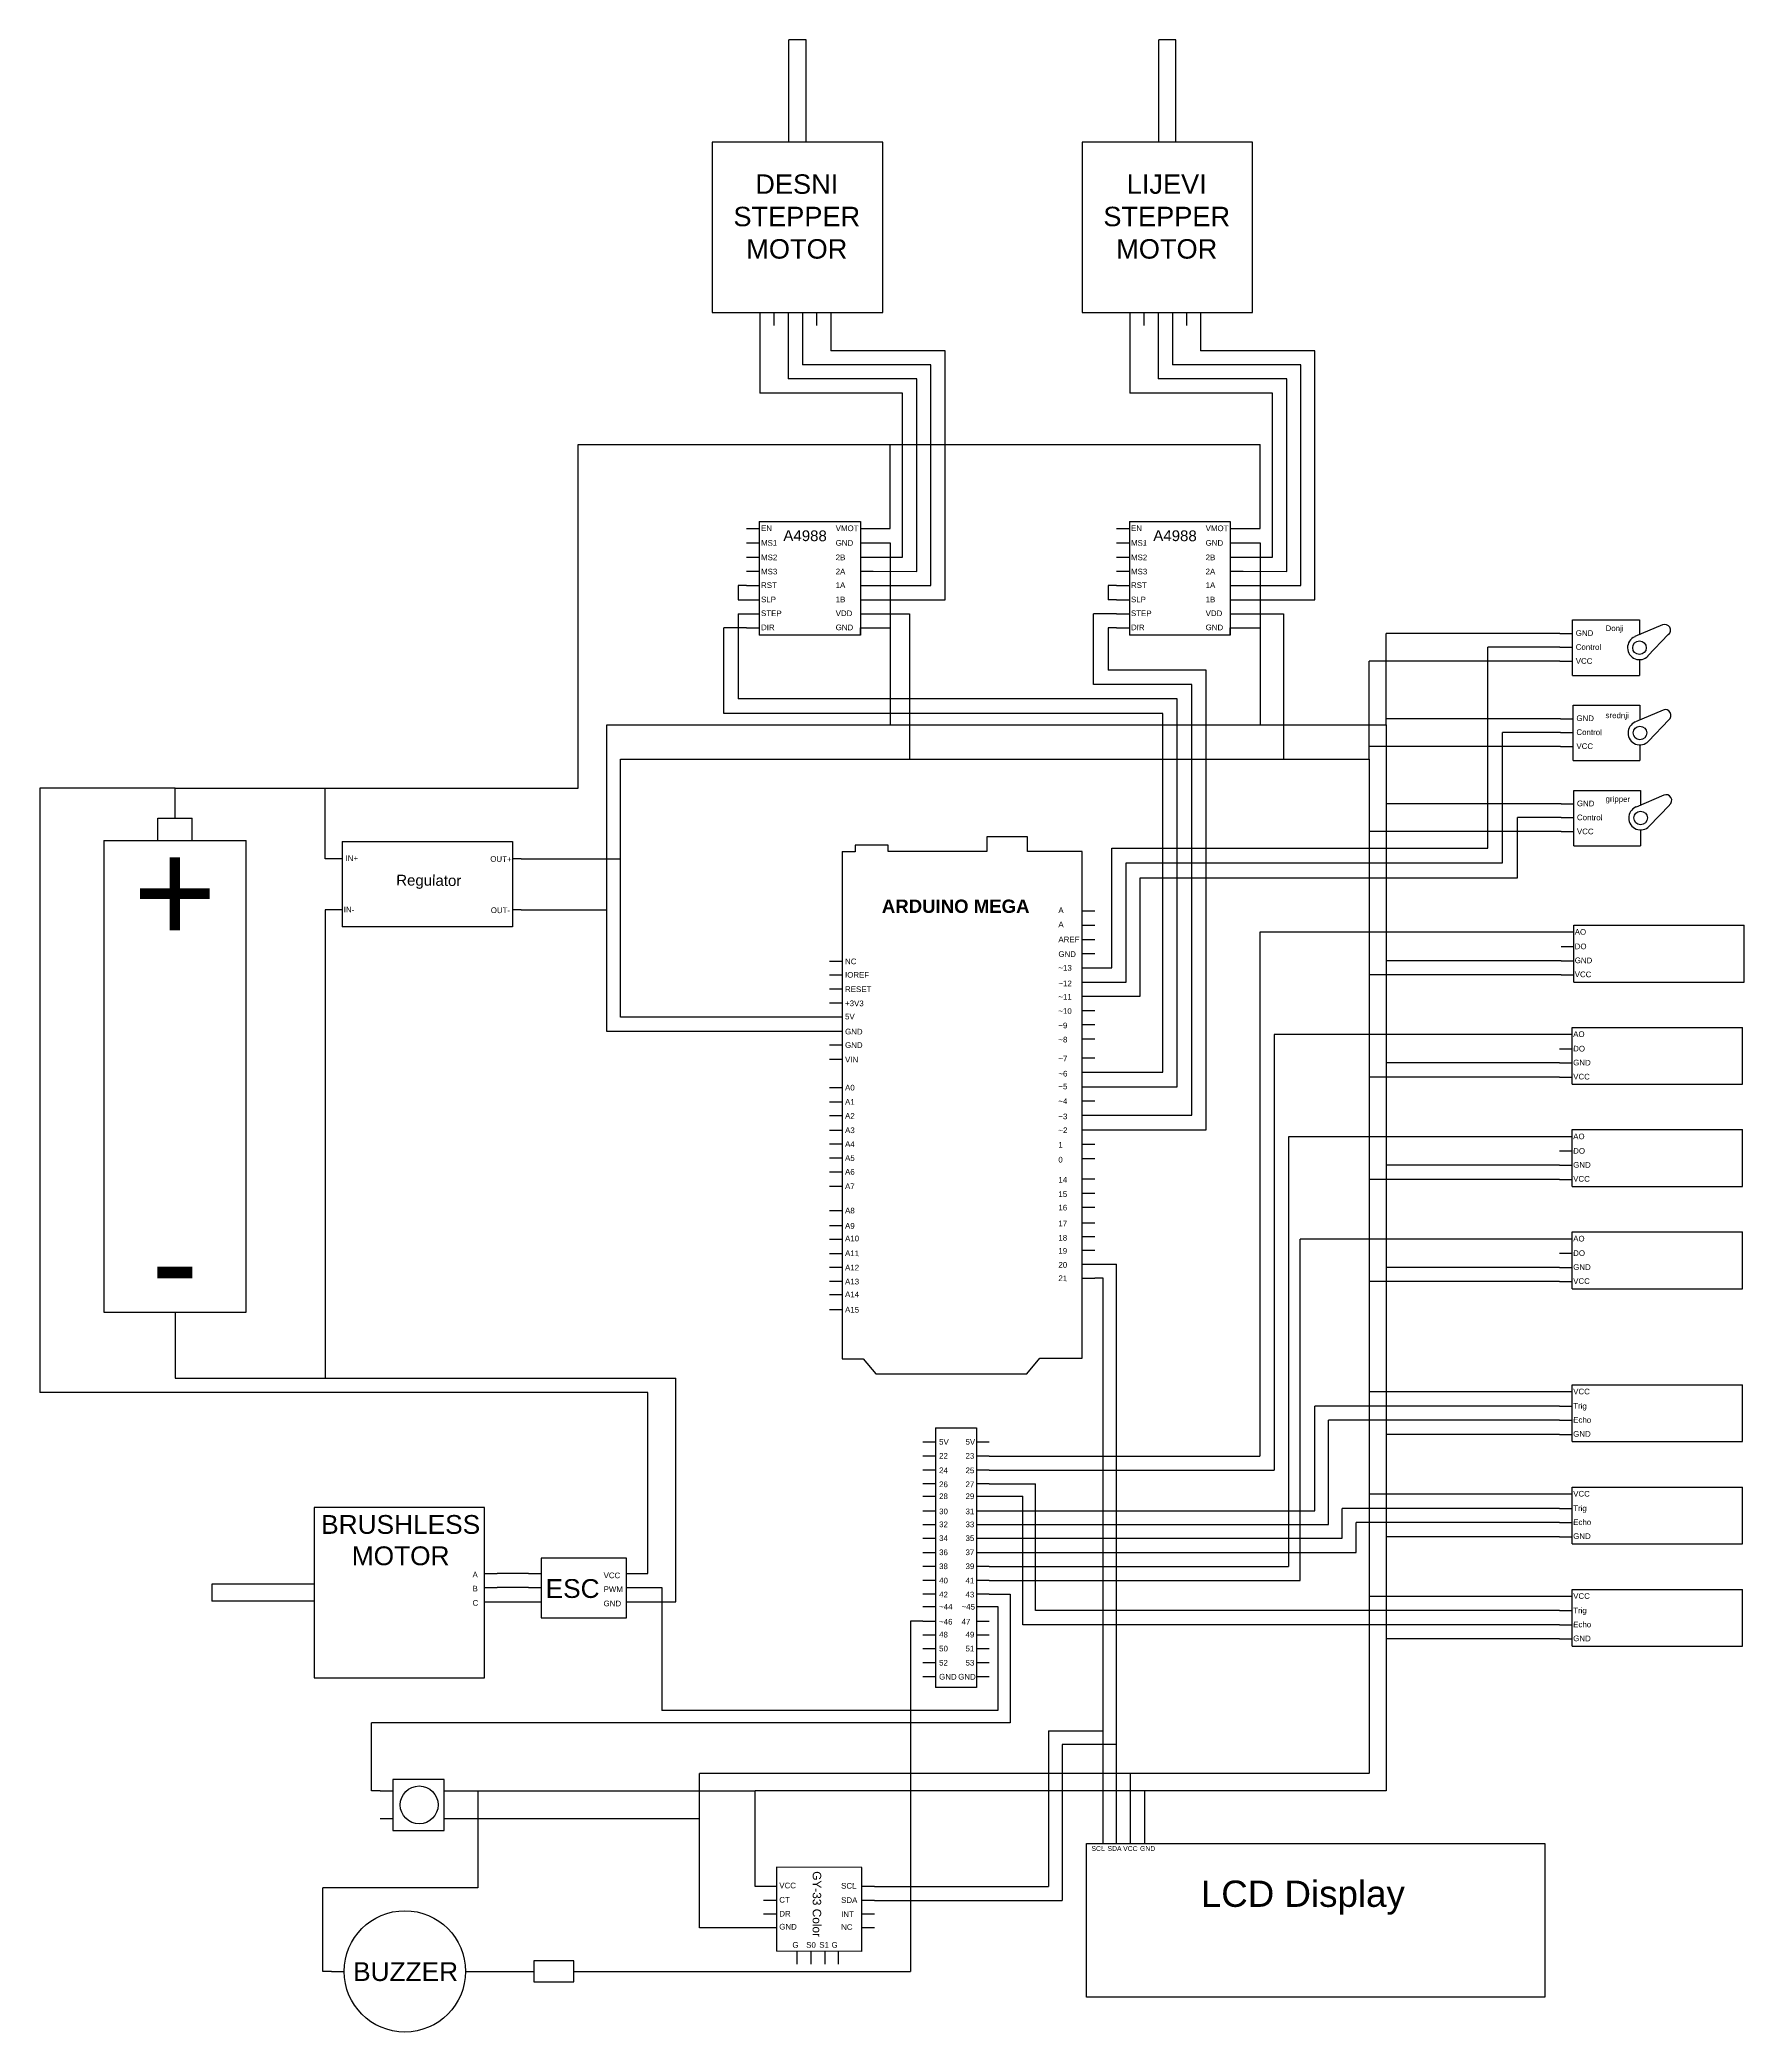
# Model space of a CAD drawing. Header units: inches. Extents: x 4 to 104, y -11 to 106.
import ezdxf

# ---------------------------------------------------------------- set-up
doc = ezdxf.new("R2010")
doc.units = ezdxf.units.IN
doc.header["$MEASUREMENT"] = 0
for name, color, linetype in [('data', 90, 'Continuous'), ('data2', 50, 'Continuous'), ('negative', 5, 'Continuous'), ('positive', 10, 'Continuous')]:
    doc.layers.add(name, color=color, linetype=linetype)
doc.styles.get("Standard").update_dxf_attribs({"font": 'arial.ttf'})

msp = doc.modelspace()

# ---------------------------------------------------------------- linework, layer by layer
for p, q in [((48.23, 99.6), (48.23, 105.6)), ((49.23, 105.6), (48.23, 105.6)), ((49.23, 99.6), (49.23, 105.6)), ((69.94, 99.6), (69.94, 105.6)), ((70.94, 105.6), (69.94, 105.6)), ((70.94, 99.6), (70.94, 105.6)), ((53.73, 99.6), (43.73, 99.6)), ((43.73, 99.6), (43.73, 89.6)), ((53.73, 89.6), (53.73, 99.6)), ((75.44, 99.6), (65.44, 99.6)), ((65.44, 99.6), (65.44, 89.6)), ((75.44, 89.6), (75.44, 99.6)), ((43.73, 89.6), (53.73, 89.6)), ((46.52, 89.6), (46.52, 88.85)), ((47.35, 89.6), (47.35, 88.85)), ((48.18, 89.6), (48.18, 88.85)), ((49.02, 89.6), (49.02, 88.85)), ((49.85, 89.6), (49.85, 88.85)), ((50.68, 89.6), (50.68, 88.85)), ((65.44, 89.6), (75.44, 89.6)), ((68.23, 89.6), (68.23, 88.85)), ((69.06, 89.6), (69.06, 88.85)), ((69.89, 89.6), (69.89, 88.85)), ((70.73, 89.6), (70.73, 88.85)), ((71.56, 89.6), (71.56, 88.85)), ((72.39, 89.6), (72.39, 88.85)), ((46.49, 77.33), (46.49, 70.67)), ((46.49, 77.33), (52.42, 77.33)), ((52.42, 77.33), (52.42, 70.67)), ((68.21, 77.33), (68.21, 70.67)), ((68.21, 77.33), (74.13, 77.33)), ((74.13, 77.33), (74.13, 70.67)), ((45.74, 76.92), (46.49, 76.92)), ((45.74, 76.08), (46.49, 76.08)), ((52.42, 76.92), (53.17, 76.92)), ((52.42, 76.08), (53.17, 76.08)), ((67.46, 76.92), (68.21, 76.92)), ((67.46, 76.08), (68.21, 76.08)), ((74.13, 76.92), (74.88, 76.92)), ((74.13, 76.08), (74.88, 76.08)), ((45.74, 75.25), (46.49, 75.25)), ((52.42, 75.25), (53.17, 75.25)), ((67.46, 75.25), (68.21, 75.25)), ((74.13, 75.25), (74.88, 75.25)), ((45.74, 74.42), (46.49, 74.42)), ((52.42, 74.42), (53.17, 74.42)), ((67.46, 74.42), (68.21, 74.42)), ((74.13, 74.42), (74.88, 74.42)), ((45.74, 73.59), (46.49, 73.59)), ((45.74, 72.75), (46.49, 72.75)), ((52.42, 73.59), (53.17, 73.59)), ((52.42, 72.75), (53.17, 72.75)), ((67.46, 73.59), (68.21, 73.59)), ((67.46, 72.75), (68.21, 72.75)), ((74.13, 73.59), (74.88, 73.59)), ((74.13, 72.75), (74.88, 72.75)), ((45.74, 71.92), (46.49, 71.92)), ((52.42, 71.92), (53.17, 71.92)), ((67.46, 71.92), (68.21, 71.92)), ((74.13, 71.92), (74.88, 71.92)), ((94.22, 68.31), (94.22, 71.56)), ((94.22, 71.56), (98.14, 71.56)), ((98.14, 71.56), (98.14, 70.69)), ((45.74, 71.09), (46.49, 71.09)), ((52.42, 70.67), (46.49, 70.67)), ((52.42, 71.09), (53.17, 71.09)), ((52.42, 70.67), (52.42, 71.09)), ((67.46, 71.09), (68.21, 71.09)), ((74.13, 70.67), (68.21, 70.67)), ((74.13, 71.09), (74.88, 71.09)), ((74.13, 70.67), (74.13, 71.09)), ((93.47, 70.76), (94.22, 70.76)), ((99.5, 71.27), (97.86, 70.58)), ((99.83, 70.7), (98.64, 69.45)), ((93.47, 69.96), (94.22, 69.96)), ((93.47, 69.14), (94.22, 69.14)), ((93.47, 69.14), (94.22, 69.14)), ((98.14, 69.24), (98.14, 68.31)), ((94.22, 68.31), (98.14, 68.31)), ((93.5, 65.76), (94.25, 65.76)), ((94.25, 63.31), (94.25, 66.56)), ((94.25, 66.56), (98.17, 66.56)), ((99.53, 66.27), (97.9, 65.58)), ((98.17, 66.56), (98.17, 65.69)), ((99.87, 65.7), (98.68, 64.45)), ((93.5, 64.96), (94.25, 64.96)), ((93.5, 64.14), (94.25, 64.14)), ((93.5, 64.14), (94.25, 64.14)), ((94.25, 63.31), (98.17, 63.31)), ((98.17, 64.24), (98.17, 63.31)), ((94.29, 58.31), (94.29, 61.56)), ((94.29, 61.56), (98.21, 61.56)), ((99.57, 61.27), (97.94, 60.58)), ((98.21, 61.56), (98.21, 60.69)), ((11.2, 58.61), (11.2, 59.93)), ((11.2, 59.93), (13.2, 59.93)), ((13.2, 58.61), (13.2, 59.93)), ((93.54, 60.76), (94.29, 60.76)), ((93.54, 59.96), (94.29, 59.96)), ((99.91, 60.7), (98.72, 59.45)), ((8.02, 58.61), (8.02, 30.94)), ((8.02, 58.61), (16.37, 58.61)), ((16.37, 30.94), (16.37, 58.61)), ((22.01, 58.56), (32.01, 58.56)), ((22.01, 58.56), (22.01, 53.56)), ((32.01, 58.56), (32.01, 53.56)), ((62.23, 58.84), (59.85, 58.84)), ((59.85, 58.84), (59.85, 57.97)), ((62.23, 57.97), (62.23, 58.84)), ((93.54, 59.14), (94.29, 59.14)), ((93.54, 59.14), (94.29, 59.14)), ((98.21, 59.24), (98.21, 58.31)), ((22.01, 57.55), (21.51, 57.55)), ((32.51, 57.55), (32.01, 57.55)), ((51.35, 57.97), (51.35, 28.19)), ((52.12, 57.96), (51.35, 57.96)), ((54.05, 58.34), (52.12, 58.34)), ((52.12, 58.34), (52.12, 57.96)), ((54.05, 57.97), (54.05, 58.34)), ((59.85, 57.97), (54.05, 57.97)), ((65.43, 57.97), (62.23, 57.97)), ((65.43, 28.24), (65.43, 57.97)), ((94.29, 58.31), (98.21, 58.31)), ((22.01, 54.55), (21.51, 54.55)), ((32.51, 54.55), (32.01, 54.55)), ((65.43, 54.48), (66.18, 54.48)), ((32.01, 53.56), (22.01, 53.56)), ((65.43, 53.64), (66.18, 53.64)), ((65.43, 52.81), (66.18, 52.81)), ((94.29, 53.23), (93.54, 53.23)), ((94.29, 50.31), (94.29, 53.65)), ((94.29, 53.65), (104.29, 53.65)), ((104.29, 50.31), (104.29, 53.65)), ((51.35, 51.52), (50.6, 51.52)), ((65.43, 51.98), (66.18, 51.98)), ((93.54, 52.4), (94.29, 52.4)), ((93.54, 51.56), (94.29, 51.56)), ((50.69, 50.72), (50.6, 50.72)), ((51.35, 50.72), (50.69, 50.72)), ((65.43, 51.15), (66.18, 51.15)), ((65.43, 50.31), (66.18, 50.31)), ((93.54, 50.73), (94.29, 50.73)), ((94.29, 50.31), (104.29, 50.31)), ((51.35, 49.89), (50.6, 49.89)), ((65.43, 49.48), (66.18, 49.48)), ((51.35, 49.07), (50.6, 49.07)), ((51.35, 48.24), (50.6, 48.24)), ((65.43, 48.65), (66.18, 48.65)), ((51.35, 47.4), (50.6, 47.4)), ((65.43, 47.81), (66.18, 47.81)), ((65.43, 46.98), (66.18, 46.98)), ((94.19, 47.23), (93.44, 47.23)), ((94.19, 44.31), (94.19, 47.65)), ((94.19, 47.65), (104.19, 47.65)), ((104.19, 44.31), (104.19, 47.65)), ((51.35, 46.6), (50.6, 46.6)), ((51.35, 45.76), (50.6, 45.76)), ((65.43, 45.86), (66.18, 45.86)), ((93.44, 46.4), (94.19, 46.4)), ((65.43, 45.02), (66.18, 45.02)), ((93.44, 45.56), (94.19, 45.56)), ((93.44, 44.73), (94.19, 44.73)), ((51.35, 44.11), (50.6, 44.11)), ((51.35, 43.26), (50.6, 43.26)), ((65.43, 44.17), (66.18, 44.17)), ((65.43, 43.33), (66.18, 43.33)), ((94.19, 44.31), (104.19, 44.31)), ((51.35, 42.45), (50.6, 42.45)), ((65.43, 42.49), (66.18, 42.49)), ((51.35, 41.6), (50.6, 41.6)), ((65.43, 41.64), (66.18, 41.64)), ((94.19, 41.23), (93.44, 41.23)), ((94.19, 38.31), (94.19, 41.65)), ((94.19, 41.65), (104.19, 41.65)), ((104.19, 38.31), (104.19, 41.65)), ((51.35, 40.79), (50.6, 40.79)), ((51.35, 39.98), (50.6, 39.98)), ((65.43, 40.8), (66.18, 40.8)), ((65.43, 39.96), (66.18, 39.96)), ((93.44, 40.4), (94.19, 40.4)), ((51.35, 39.15), (50.6, 39.16)), ((65.43, 38.76), (66.18, 38.76)), ((93.44, 39.56), (94.19, 39.56)), ((93.44, 38.73), (94.19, 38.73)), ((51.35, 38.32), (50.6, 38.32)), ((65.43, 37.92), (66.18, 37.92)), ((94.19, 38.31), (104.19, 38.31)), ((51.35, 36.89), (50.6, 36.89)), ((65.43, 37.09), (66.18, 37.09)), ((51.35, 36.01), (50.6, 36.01)), ((51.35, 35.21), (50.6, 35.21)), ((65.43, 36.18), (66.18, 36.18)), ((65.43, 35.38), (66.18, 35.38)), ((94.19, 35.23), (93.44, 35.23)), ((94.19, 32.31), (94.19, 35.65)), ((94.19, 35.65), (104.19, 35.65)), ((104.19, 32.31), (104.19, 35.65)), ((51.35, 34.37), (50.6, 34.37)), ((65.43, 34.58), (66.18, 34.58)), ((93.44, 34.4), (94.19, 34.4)), ((51.35, 33.55), (50.6, 33.55)), ((51.35, 32.74), (50.6, 32.74)), ((65.43, 33.76), (66.18, 33.76)), ((65.43, 33.76), (66.18, 33.76)), ((65.43, 32.93), (66.18, 32.93)), ((93.44, 33.56), (94.19, 33.56)), ((51.35, 31.95), (50.6, 31.95)), ((93.44, 32.73), (94.19, 32.73)), ((94.19, 32.31), (104.19, 32.31)), ((8.02, 30.94), (16.37, 30.94)), ((51.35, 31.08), (50.6, 31.08)), ((51.35, 28.19), (52.59, 28.19)), ((52.59, 28.19), (53.32, 27.32)), ((62.19, 27.32), (62.96, 28.24)), ((62.96, 28.24), (65.43, 28.24)), ((53.32, 27.32), (62.19, 27.32)), ((94.19, 26.26), (93.44, 26.26)), ((94.19, 26.67), (104.19, 26.67)), ((94.19, 23.34), (94.19, 26.67)), ((104.19, 23.34), (104.19, 26.67)), ((93.44, 25.42), (94.19, 25.42)), ((93.44, 24.59), (94.19, 24.59)), ((56.83, 24.14), (56.83, 8.92)), ((56.83, 24.14), (59.23, 24.14)), ((59.23, 24.14), (59.23, 8.92)), ((93.44, 23.76), (94.19, 23.76)), ((56.83, 23.31), (56.08, 23.31)), ((56.83, 22.49), (56.08, 22.49)), ((56.83, 22.49), (56.08, 22.49)), ((59.98, 23.31), (59.23, 23.31)), ((59.98, 22.49), (59.23, 22.49)), ((59.98, 22.49), (59.23, 22.49)), ((94.19, 23.34), (104.19, 23.34)), ((56.83, 21.67), (56.08, 21.67)), ((59.98, 21.67), (59.23, 21.67)), ((56.83, 20.87), (56.08, 20.87)), ((56.08, 20.13), (56.83, 20.13)), ((59.98, 20.87), (59.23, 20.87)), ((59.23, 20.13), (59.98, 20.13)), ((94.19, 20.26), (93.44, 20.26)), ((94.19, 20.67), (104.19, 20.67)), ((94.19, 17.34), (94.19, 20.67)), ((104.19, 17.34), (104.19, 20.67)), ((30.36, 19.48), (20.36, 19.48)), ((20.36, 19.48), (20.36, 9.48)), ((30.36, 9.48), (30.36, 19.48)), ((56.08, 19.27), (56.83, 19.27)), ((59.23, 19.27), (59.98, 19.27)), ((93.44, 19.42), (94.19, 19.42)), ((56.08, 18.47), (56.83, 18.47)), ((56.08, 17.67), (56.83, 17.67)), ((59.23, 18.47), (59.98, 18.47)), ((59.23, 17.67), (59.98, 17.67)), ((93.44, 18.59), (94.19, 18.59)), ((93.44, 17.76), (94.19, 17.76)), ((33.69, 16.5), (33.69, 13)), ((38.69, 16.5), (33.69, 16.5)), ((38.69, 13), (38.69, 16.5)), ((56.08, 16.84), (56.83, 16.84)), ((59.23, 16.84), (59.98, 16.84)), ((94.19, 17.34), (104.19, 17.34)), ((30.36, 15.6), (31.11, 15.6)), ((32.94, 15.6), (33.69, 15.6)), ((38.69, 15.6), (39.44, 15.6)), ((56.83, 16.02), (56.08, 16.02)), ((56.83, 16.02), (56.08, 16.02)), ((59.98, 16.02), (59.23, 16.02)), ((59.98, 16.02), (59.23, 16.02)), ((20.36, 14.98), (14.36, 14.98)), ((14.36, 14.98), (14.36, 13.98)), ((30.36, 14.77), (31.11, 14.77)), ((32.94, 14.77), (33.69, 14.77)), ((38.69, 14.77), (39.44, 14.77)), ((56.83, 15.19), (56.08, 15.19)), ((56.83, 14.39), (56.08, 14.39)), ((59.98, 15.19), (59.23, 15.19)), ((59.98, 14.39), (59.23, 14.39)), ((94.19, 14.26), (93.44, 14.26)), ((94.19, 14.67), (104.19, 14.67)), ((94.19, 11.34), (94.19, 14.67)), ((104.19, 11.34), (104.19, 14.67)), ((20.36, 13.98), (14.36, 13.98)), ((30.36, 13.94), (31.11, 13.94)), ((32.94, 13.94), (33.69, 13.94)), ((33.69, 13), (38.69, 13)), ((38.69, 13.94), (39.44, 13.94)), ((56.08, 13.66), (56.83, 13.66)), ((59.23, 13.66), (59.98, 13.66)), ((93.44, 13.42), (94.19, 13.42)), ((56.08, 12.8), (56.83, 12.8)), ((56.08, 12), (56.83, 12)), ((59.23, 12.8), (59.98, 12.8)), ((59.23, 12), (59.98, 12)), ((93.44, 12.59), (94.19, 12.59)), ((93.44, 11.76), (94.19, 11.76)), ((56.08, 11.19), (56.83, 11.19)), ((59.23, 11.19), (59.98, 11.19)), ((94.19, 11.34), (104.19, 11.34)), ((20.36, 9.48), (30.36, 9.48)), ((56.08, 10.37), (56.83, 10.37)), ((56.08, 9.55), (56.83, 9.55)), ((59.23, 10.37), (59.98, 10.37)), ((59.23, 9.55), (59.98, 9.55)), ((59.23, 8.92), (56.83, 8.92)), ((24.99, 3.52), (24.99, 0.52)), ((27.99, 3.52), (24.99, 3.52)), ((27.99, 0.52), (27.99, 3.52)), ((24.24, 2.85), (24.99, 2.85)), ((27.99, 2.85), (28.74, 2.85)), ((24.24, 1.23), (24.99, 1.23)), ((27.99, 1.23), (28.74, 1.23)), ((24.99, 0.52), (27.99, 0.52)), ((66.66, -0.25), (66.66, 0.5)), ((67.46, -0.25), (67.46, 0.5)), ((68.28, -0.25), (68.28, 0.5)), ((68.28, -0.25), (68.28, 0.5)), ((69.11, -0.25), (69.11, 0.5)), ((47.5, -1.64), (47.49, -6.57)), ((52.5, -1.66), (47.5, -1.64)), ((52.5, -6.58), (52.5, -1.66)), ((47.49, -2.76), (46.74, -2.76)), ((53.25, -2.76), (52.5, -2.76)), ((47.49, -3.59), (46.74, -3.59)), ((47.49, -4.39), (46.74, -4.39)), ((53.25, -3.59), (52.5, -3.59)), ((53.25, -4.39), (52.5, -4.39)), ((47.49, -5.19), (46.74, -5.19)), ((53.25, -5.19), (52.5, -5.19)), ((52.5, -6.58), (47.5, -6.57)), ((48.7, -6.57), (48.7, -7.32)), ((49.52, -6.57), (49.52, -7.32)), ((50.33, -6.57), (50.33, -7.32)), ((51.12, -6.57), (51.12, -7.32)), ((21.38, -7.75), (22.13, -7.75)), ((29.25, -7.75), (30, -7.75)), ((32.5, -7.75), (33.25, -7.75)), ((35.61, -7.14), (33.25, -7.14)), ((33.25, -7.14), (33.25, -7.75)), ((33.25, -7.75), (33.25, -8.37)), ((35.61, -7.75), (35.61, -7.14)), ((35.61, -8.37), (35.61, -7.75)), ((35.61, -7.75), (36.36, -7.75)), ((33.25, -8.37), (35.61, -8.37))]:
    msp.add_line(p, q)
msp.add_lwpolyline([(65.69, -0.25), (92.59, -0.25), (92.59, -9.26), (65.69, -9.26)], close=True)
for centre, radius in [((98.14, 69.93), 0.397), ((98.17, 64.93), 0.397), ((98.21, 59.94), 0.397), ((26.53, 2.02), 1.11), ((25.69, -7.75), 3.56)]:
    msp.add_circle(centre, radius)
for centre, radius, start, end in [((98.14, 69.93), 0.699, 113.0543, 316.3264), ((99.63, 70.96), 0.336, 307.7627, 113.0565), ((98.17, 64.93), 0.699, 113.0543, 316.3264), ((99.66, 65.96), 0.336, 307.7627, 113.0565), ((99.7, 60.97), 0.336, 307.7627, 113.0565), ((98.21, 59.94), 0.699, 113.0543, 316.3264)]:
    msp.add_arc(centre, radius, start, end)
at = {"layer": 'data'}
for p, q in [((46.52, 88.85), (46.52, 84.86)), ((48.18, 88.85), (48.18, 85.72)), ((49.02, 88.85), (49.02, 86.53)), ((50.68, 88.85), (50.68, 87.36)), ((68.23, 88.85), (68.23, 84.86)), ((69.89, 88.85), (69.89, 85.72)), ((70.73, 88.85), (70.73, 86.53)), ((72.39, 88.85), (72.39, 87.36)), ((56.55, 86.53), (49.02, 86.53)), ((57.39, 87.36), (50.68, 87.36)), ((56.55, 73.59), (56.55, 86.53)), ((57.39, 72.75), (57.39, 87.36)), ((78.26, 86.53), (70.73, 86.53)), ((79.1, 87.36), (72.39, 87.36)), ((78.26, 73.59), (78.26, 86.53)), ((79.1, 72.75), (79.1, 87.36)), ((55.74, 85.72), (48.18, 85.72)), ((55.74, 74.4), (55.74, 85.72)), ((77.45, 85.72), (69.89, 85.72)), ((77.45, 74.4), (77.45, 85.72)), ((54.89, 84.86), (46.52, 84.86)), ((54.89, 75.25), (54.89, 84.86)), ((76.6, 84.86), (68.23, 84.86)), ((76.6, 75.25), (76.6, 84.86)), ((53.17, 75.25), (54.89, 75.25)), ((74.88, 75.25), (76.6, 75.25)), ((53.17, 74.42), (55.74, 74.4)), ((74.88, 74.42), (77.45, 74.4)), ((45.74, 73.59), (45.24, 73.59)), ((45.24, 73.59), (45.24, 72.75)), ((45.24, 72.75), (45.74, 72.75)), ((53.17, 73.59), (56.55, 73.59)), ((53.17, 72.75), (57.39, 72.75)), ((67.46, 73.59), (66.96, 73.59)), ((66.96, 73.59), (66.96, 72.75)), ((67.46, 72.75), (66.96, 72.75)), ((74.88, 73.59), (78.26, 73.59)), ((74.88, 72.75), (79.1, 72.75)), ((45.24, 71.92), (45.24, 66.93)), ((45.24, 71.92), (45.74, 71.92)), ((66.11, 67.77), (66.11, 71.92)), ((67.46, 71.92), (66.11, 71.92)), ((44.4, 66.08), (44.4, 71.09)), ((45.74, 71.09), (44.4, 71.09)), ((67.46, 71.09), (66.96, 71.09)), ((66.96, 71.09), (66.96, 68.61)), ((72.71, 68.61), (66.96, 68.61)), ((72.71, 41.64), (72.71, 68.61)), ((71.02, 66.93), (45.24, 66.93)), ((71.87, 67.77), (66.11, 67.77)), ((71.02, 44.17), (71.02, 66.93)), ((71.87, 42.49), (71.87, 67.77)), ((70.18, 66.08), (44.4, 66.08)), ((70.18, 45.02), (70.18, 66.08)), ((93.54, 53.23), (75.87, 53.23)), ((75.87, 53.23), (75.87, 22.49)), ((93.44, 47.23), (76.71, 47.23)), ((76.71, 47.23), (76.71, 21.67)), ((66.18, 45.02), (70.18, 45.02)), ((66.18, 44.17), (71.02, 44.17)), ((66.18, 42.49), (71.87, 42.49)), ((66.18, 41.64), (72.71, 41.64)), ((93.44, 41.23), (77.54, 41.23)), ((77.54, 41.23), (77.54, 16.02)), ((93.44, 35.23), (78.23, 35.23)), ((78.23, 15.19), (78.23, 35.23)), ((93.44, 25.42), (79.1, 25.42)), ((79.1, 19.27), (79.1, 25.42)), ((93.44, 24.59), (79.89, 24.59)), ((79.89, 18.47), (79.89, 24.59)), ((59.98, 22.49), (75.87, 22.49)), ((59.98, 21.67), (76.71, 21.67)), ((59.98, 20.87), (62.69, 20.87)), ((59.98, 20.13), (61.95, 20.13)), ((61.95, 12.59), (61.95, 20.13)), ((62.69, 13.42), (62.69, 20.87)), ((59.98, 19.27), (79.1, 19.27)), ((93.44, 19.42), (80.7, 19.42)), ((80.7, 17.67), (80.7, 19.42)), ((59.98, 18.47), (79.89, 18.47)), ((59.98, 17.67), (80.7, 17.67)), ((93.44, 18.59), (81.52, 18.59)), ((81.52, 16.84), (81.52, 18.59)), ((59.98, 16.84), (81.52, 16.84)), ((59.98, 16.02), (77.54, 16.02)), ((39.44, 14.77), (40.77, 14.77)), ((40.77, 14.77), (40.77, 7.57)), ((59.98, 15.19), (78.23, 15.19)), ((59.98, 14.39), (61.22, 14.39)), ((61.22, 14.39), (61.22, 6.83)), ((59.98, 13.66), (60.48, 13.66)), ((60.48, 13.66), (60.48, 7.57)), ((93.44, 13.42), (62.69, 13.42)), ((93.44, 12.59), (61.95, 12.59)), ((60.48, 7.57), (40.77, 7.57)), ((61.22, 6.83), (23.74, 6.83)), ((23.74, 2.85), (23.74, 6.83)), ((24.24, 2.85), (23.74, 2.85))]:
    msp.add_line(p, q, dxfattribs=at)
at = {"layer": 'data2'}
for p, q in [((93.47, 69.96), (89.25, 69.96)), ((89.25, 58.16), (89.25, 69.96)), ((93.5, 64.96), (90.11, 64.96)), ((90.11, 57.3), (90.11, 64.96)), ((93.54, 59.96), (90.98, 59.96)), ((90.98, 56.43), (90.98, 59.96)), ((67.18, 51.15), (67.18, 58.16)), ((67.18, 58.16), (89.25, 58.16)), ((68.01, 50.31), (68.01, 57.3)), ((68.01, 57.3), (90.11, 57.3)), ((68.85, 49.48), (68.85, 56.43)), ((68.85, 56.43), (90.98, 56.43)), ((66.18, 51.15), (67.18, 51.15)), ((66.18, 50.31), (68.01, 50.31)), ((66.18, 49.48), (68.85, 49.48)), ((66.18, 33.76), (67.46, 33.76)), ((66.66, 32.93), (66.18, 32.93)), ((66.66, 0.5), (66.66, 32.93)), ((67.46, 0.5), (67.46, 33.76)), ((32.94, 15.6), (31.11, 15.6)), ((32.94, 14.77), (31.11, 14.77)), ((31.11, 13.94), (32.94, 13.94)), ((56.08, 12.8), (55.36, 12.8)), ((55.36, 12.8), (55.36, -7.75)), ((63.46, 6.36), (63.46, -2.76)), ((63.46, 6.36), (66.66, 6.36)), ((64.26, 5.56), (64.26, -3.59)), ((67.46, 5.56), (64.26, 5.56)), ((53.25, -2.76), (63.46, -2.76)), ((53.25, -3.59), (64.26, -3.59)), ((30, -7.75), (32.5, -7.75)), ((36.36, -7.75), (55.36, -7.75))]:
    msp.add_line(p, q, dxfattribs=at)
at = {"layer": 'negative'}
for p, q in [((53.17, 76.08), (54.17, 76.08)), ((54.17, 76.08), (54.17, 71.09)), ((74.88, 76.08), (75.88, 76.08)), ((75.88, 76.08), (75.88, 71.09)), ((53.17, 71.09), (54.17, 71.09)), ((54.17, 71.09), (54.17, 65.4)), ((74.88, 71.09), (75.88, 71.09)), ((75.88, 71.09), (75.88, 65.4)), ((83.27, 65.4), (83.27, 70.76)), ((93.47, 70.76), (83.27, 70.76)), ((93.5, 65.76), (83.27, 65.76)), ((37.55, 47.4), (37.55, 65.4)), ((37.55, 65.4), (83.27, 65.4)), ((83.27, 65.4), (83.27, 2.85)), ((93.54, 60.76), (83.27, 60.76)), ((21.51, 54.55), (21.01, 54.55)), ((21.01, 54.55), (21.01, 27.06)), ((32.51, 54.55), (37.55, 54.55)), ((93.54, 51.56), (83.27, 51.56)), ((50.6, 47.4), (37.55, 47.4)), ((93.44, 45.56), (83.27, 45.56)), ((93.44, 39.56), (83.27, 39.56)), ((93.44, 33.56), (83.27, 33.56)), ((12.2, 30.94), (12.2, 27.06)), ((12.2, 27.06), (21.01, 27.06)), ((21.01, 27.06), (32.61, 27.06)), ((32.61, 27.06), (41.6, 27.06)), ((41.6, 13.94), (41.6, 27.06)), ((93.44, 23.76), (83.27, 23.76)), ((93.44, 17.76), (83.27, 17.76)), ((39.44, 13.94), (41.6, 13.94)), ((93.44, 11.76), (83.27, 11.76)), ((28.74, 2.85), (46.24, 2.85)), ((29.98, 2.85), (29.98, -2.85)), ((69.11, 2.85), (46.24, 2.85)), ((46.24, -2.76), (46.24, 2.85)), ((83.27, 2.85), (69.11, 2.85)), ((69.11, 0.5), (69.11, 2.85)), ((29.98, -2.85), (20.88, -2.85)), ((20.88, -7.75), (20.88, -2.85)), ((46.74, -2.76), (46.24, -2.76)), ((21.38, -7.75), (20.88, -7.75))]:
    msp.add_line(p, q, dxfattribs=at)
at = {"layer": 'positive'}
for p, q in [((35.86, 61.68), (35.86, 81.85)), ((35.86, 81.85), (75.88, 81.85)), ((54.17, 76.92), (54.17, 81.85)), ((75.88, 76.92), (75.88, 81.85)), ((53.17, 76.92), (54.17, 76.92)), ((74.88, 76.92), (75.88, 76.92)), ((53.17, 71.92), (55.3, 71.92)), ((55.3, 71.92), (55.3, 63.4)), ((74.88, 71.92), (77.25, 71.92)), ((77.25, 71.92), (77.25, 63.4)), ((93.47, 69.14), (82.27, 69.14)), ((82.27, 63.4), (82.27, 69.14)), ((38.35, 48.24), (38.35, 63.4)), ((38.35, 63.4), (82.27, 63.4)), ((93.5, 64.14), (82.27, 64.14)), ((82.27, 63.4), (82.27, 3.87)), ((12.2, 61.68), (4.27, 61.68)), ((4.27, 61.68), (4.27, 26.22)), ((12.2, 59.93), (12.2, 61.68)), ((12.2, 61.68), (35.86, 61.68)), ((21.01, 57.55), (21.01, 61.68)), ((93.54, 59.14), (82.27, 59.14)), ((21.51, 57.55), (21.01, 57.55)), ((32.51, 57.55), (38.35, 57.55)), ((93.54, 50.73), (82.27, 50.73)), ((50.6, 48.24), (38.35, 48.24)), ((93.44, 44.73), (82.27, 44.73)), ((93.44, 38.73), (82.27, 38.73)), ((93.44, 32.73), (82.27, 32.73)), ((39.94, 26.22), (4.27, 26.22)), ((39.94, 15.6), (39.94, 26.22)), ((93.44, 26.26), (82.27, 26.26)), ((93.44, 20.26), (82.27, 20.26)), ((39.44, 15.6), (39.94, 15.6)), ((93.44, 14.26), (82.27, 14.26)), ((68.28, 3.87), (42.98, 3.87)), ((42.98, -5.19), (42.98, 3.87)), ((82.26, 3.87), (68.28, 3.87)), ((68.28, 0.5), (68.28, 3.87)), ((28.74, 1.23), (42.98, 1.23)), ((46.74, -5.19), (42.98, -5.19))]:
    msp.add_line(p, q, dxfattribs=at)

# ---------------------------------------------------------------- texts
for s, height, p in [('EN', 0.332, (46.59, 76.78)), ('MS1', 0.332, (46.59, 75.92)), ('A4988', 0.631, (47.9, 76.2)), ('VMOT', 0.332, (50.97, 76.78)), ('GND', 0.332, (50.97, 75.92)), ('EN', 0.332, (68.3, 76.78)), ('MS1', 0.332, (68.3, 75.92)), ('A4988', 0.631, (69.61, 76.2)), ('VMOT', 0.332, (72.68, 76.78)), ('GND', 0.332, (72.68, 75.92)), ('MS2', 0.332, (46.59, 75.07)), ('2B', 0.332, (50.97, 75.07)), ('MS2', 0.332, (68.3, 75.07)), ('2B', 0.332, (72.68, 75.07)), ('MS3', 0.332, (46.59, 74.24)), ('RST', 0.332, (46.59, 73.44)), ('2A', 0.332, (50.97, 74.24)), ('1A', 0.332, (50.97, 73.44)), ('MS3', 0.332, (68.3, 74.24)), ('RST', 0.332, (68.3, 73.44)), ('2A', 0.332, (72.68, 74.24)), ('1A', 0.332, (72.68, 73.44)), ('SLP', 0.332, (46.59, 72.6)), ('1B', 0.332, (50.97, 72.6)), ('SLP', 0.332, (68.3, 72.6)), ('1B', 0.332, (72.68, 72.6)), ('STEP', 0.332, (46.59, 71.79)), ('VDD', 0.332, (50.97, 71.79)), ('STEP', 0.332, (68.3, 71.79)), ('VDD', 0.332, (72.68, 71.79)), ('DIR', 0.332, (46.59, 70.96)), ('GND', 0.332, (50.97, 70.96)), ('DIR', 0.332, (68.3, 70.96)), ('GND', 0.332, (72.68, 70.96)), ('GND', 0.332, (94.4, 70.63)), ('Donji', 0.332, (96.15, 70.91)), ('VCC', 0.332, (94.4, 68.99)), ('Control', 0.332, (94.4, 69.81)), ('GND', 0.332, (94.44, 65.63)), ('srednji', 0.332, (96.15, 65.8)), ('VCC', 0.332, (94.44, 63.99)), ('Control', 0.332, (94.44, 64.81)), ('GND', 0.332, (94.47, 60.63)), ('gripper', 0.332, (96.15, 60.89)), ('Control', 0.332, (94.47, 59.81)), ('VCC', 0.332, (94.47, 58.99)), ('IN+', 0.332, (22.21, 57.41)), ('OUT+', 0.332, (30.7, 57.37)), ('Regulator', 0.631, (25.18, 55.98)), ('IN-', 0.332, (22.1, 54.4)), ('OUT-', 0.332, (30.73, 54.36)), ('A', 0.332, (64.04, 54.36)), ('A', 0.332, (64.04, 53.53)), ('AREF', 0.332, (64.04, 52.65)), ('AO', 0.332, (94.34, 53.09)), ('NC', 0.332, (51.52, 51.36)), ('GND', 0.332, (64.04, 51.79)), ('GND', 0.332, (94.34, 51.42)), ('DO', 0.332, (94.34, 52.24)), ('IOREF', 0.332, (51.52, 50.57)), ('~13', 0.332, (64.04, 50.98)), ('~12', 0.332, (64.04, 50.07)), ('VCC', 0.332, (94.34, 50.6)), ('+3V3', 0.332, (51.52, 48.9)), ('RESET', 0.332, (51.52, 49.73)), ('~11', 0.332, (64.04, 49.28)), ('5V', 0.332, (51.52, 48.12)), ('~10', 0.332, (64.04, 48.45)), ('GND', 0.332, (51.52, 47.24)), ('GND', 0.332, (51.52, 46.45)), ('~9', 0.332, (64.04, 47.6)), ('~8', 0.332, (64.04, 46.77)), ('AO', 0.332, (94.25, 47.09)), ('VIN', 0.332, (51.52, 45.6)), ('~7', 0.332, (64.04, 45.66)), ('GND', 0.332, (94.25, 45.42)), ('DO', 0.332, (94.25, 46.24)), ('~6', 0.332, (64.04, 44.77)), ('VCC', 0.332, (94.25, 44.6)), ('A0', 0.332, (51.52, 43.95)), ('A1', 0.332, (51.52, 43.11)), ('~5', 0.332, (64.04, 44.02)), ('~4', 0.332, (64.04, 43.16)), ('A2', 0.332, (51.52, 42.29)), ('~3', 0.332, (64.04, 42.26)), ('A3', 0.332, (51.52, 41.45)), ('A4', 0.332, (51.52, 40.64)), ('~2', 0.332, (64.04, 41.45)), ('1', 0.332, (64.04, 40.6)), ('AO', 0.332, (94.25, 41.09)), ('A5', 0.332, (51.52, 39.82)), ('0', 0.332, (64.04, 39.72)), ('GND', 0.332, (94.25, 39.42)), ('DO', 0.332, (94.25, 40.24)), ('A6', 0.332, (51.52, 39.01)), ('14', 0.332, (64.04, 38.54)), ('VCC', 0.332, (94.25, 38.6)), ('A7', 0.332, (51.52, 38.16)), ('15', 0.332, (64.04, 37.7)), ('A8', 0.332, (51.52, 36.74)), ('16', 0.332, (64.04, 36.91)), ('17', 0.332, (64.04, 35.98)), ('A9', 0.332, (51.52, 35.84)), ('A10', 0.332, (51.52, 35.1)), ('18', 0.332, (64.04, 35.14)), ('AO', 0.332, (94.25, 35.09)), ('A11', 0.332, (51.52, 34.23)), ('19', 0.332, (64.04, 34.37)), ('DO', 0.332, (94.25, 34.24)), ('A12', 0.332, (51.52, 33.39)), ('A13', 0.332, (51.52, 32.57)), ('20', 0.332, (64.04, 33.55)), ('21', 0.332, (64.04, 32.76)), ('VCC', 0.332, (94.25, 32.6)), ('GND', 0.332, (94.25, 33.42)), ('A14', 0.332, (51.52, 31.82)), ('A15', 0.332, (51.52, 30.92)), ('VCC', 0.332, (94.25, 26.12)), ('Trig', 0.332, (94.25, 25.27)), ('Echo', 0.332, (94.25, 24.45)), ('5V', 0.332, (57.04, 23.16)), ('5V', 0.332, (58.59, 23.16)), ('GND', 0.332, (94.25, 23.63)), ('22', 0.332, (57.04, 22.34)), ('23', 0.332, (58.59, 22.34)), ('24', 0.332, (57.04, 21.49)), ('25', 0.332, (58.59, 21.49)), ('26', 0.332, (57.04, 20.67)), ('28', 0.332, (57.04, 19.97)), ('27', 0.332, (58.59, 20.67)), ('29', 0.332, (58.59, 19.97)), ('VCC', 0.332, (94.25, 20.12)), ('30', 0.332, (57.04, 19.08)), ('31', 0.332, (58.59, 19.08)), ('Trig', 0.332, (94.25, 19.27)), ('Echo', 0.332, (94.25, 18.45)), ('32', 0.332, (57.04, 18.32)), ('34', 0.332, (57.04, 17.51)), ('33', 0.332, (58.59, 18.32)), ('35', 0.332, (58.59, 17.51)), ('GND', 0.332, (94.25, 17.63)), ('36', 0.332, (57.04, 16.68)), ('37', 0.332, (58.59, 16.68)), ('A', 0.332, (29.66, 15.37)), ('VCC', 0.332, (37.35, 15.33)), ('40', 0.332, (57.04, 15.02)), ('38', 0.332, (57.04, 15.86)), ('41', 0.332, (58.59, 15.02)), ('39', 0.332, (58.59, 15.86)), ('C', 0.332, (29.66, 13.71)), ('B', 0.332, (29.66, 14.55)), ('PWM', 0.332, (37.35, 14.52)), ('42', 0.332, (57.04, 14.2)), ('43', 0.332, (58.59, 14.2)), ('VCC', 0.332, (94.25, 14.12)), ('GND', 0.332, (37.35, 13.68)), ('~44', 0.332, (57.04, 13.49)), ('~46', 0.332, (57.04, 12.61)), ('47', 0.332, (58.36, 12.61)), ('~45', 0.332, (58.36, 13.49)), ('Trig', 0.332, (94.25, 13.27)), ('48', 0.332, (57.04, 11.85)), ('49', 0.332, (58.59, 11.85)), ('GND', 0.332, (94.25, 11.63)), ('Echo', 0.332, (94.25, 12.45)), ('50', 0.332, (57.04, 11.03)), ('52', 0.332, (57.04, 10.2)), ('51', 0.332, (58.59, 11.03)), ('53', 0.332, (58.59, 10.2)), ('GND', 0.332, (57.04, 9.38)), ('GND', 0.332, (58.16, 9.38)), ('SCL', 0.288, (65.98, -0.68)), ('SDA', 0.288, (66.92, -0.68)), ('VCC', 0.288, (67.84, -0.68)), ('GND', 0.288, (68.83, -0.68)), ('VCC', 0.332, (47.66, -2.87)), ('CT', 0.332, (47.66, -3.71)), ('SCL', 0.332, (51.29, -2.89)), ('SDA', 0.332, (51.29, -3.73)), ('DR', 0.332, (47.66, -4.53)), ('INT', 0.332, (51.29, -4.56)), ('GND', 0.332, (47.66, -5.29)), ('NC', 0.332, (51.29, -5.31)), ('G', 0.332, (48.43, -6.36)), ('S0', 0.332, (49.24, -6.36)), ('S1', 0.332, (50.01, -6.36)), ('G', 0.332, (50.73, -6.36))]:
    msp.add_text(s, height=height, rotation=359.5067).set_placement(p)
at = {"attachment_point": 1}
for s, width, gutter_width, insert, char_height in [('\\pxqc;DESNI\\PSTEPPER \\PMOTOR', 8.2376, 5.7, (44.57, 97.71), 1.1409), ('\\pxqc;LIJEVI\\PSTEPPER \\PMOTOR', 8.2376, 5.7, (66.28, 97.71), 1.1409), ('\\pxqc;+', 8.3455, 30.22, (8.02, 58.61), 6.043), ('{\\fArial|b1|i0|c0|p34;ARDUINO MEGA}', 8.9485, 3.48, (53.68, 55.15), 0.781), ('\\pxqc;-', 8.3455, 30.22, (8.02, 36.98), 6.043), ('\\pxqc;BRUSHLESS \\PMOTOR', 7.9646, 5.52, (21.46, 19.03), 1.1031), ('\\pxqc;ESC', 1.1031, 5.52, (34.98, 15.27), 1.103), ('LCD Display', 12.8168, 7.71, (72.4, -2.42), 1.5426), ('\\pxqc;BUZZER', 7.9646, 5.52, (21.75, -7.21), 1.1031)]:
    msp.add_mtext_dynamic_manual_height_columns(s, width=width, gutter_width=gutter_width, heights=[0], dxfattribs=dict(at, insert=insert, char_height=char_height))
at = {"insert": (50.12, -1.87), "char_height": 0.4974, "attachment_point": 1, "rotation": 270}
msp.add_mtext_dynamic_manual_height_columns('GY-33 Color', width=3.8402, gutter_width=2.49, heights=[0], dxfattribs=at)

doc.saveas('drawing.dxf')
